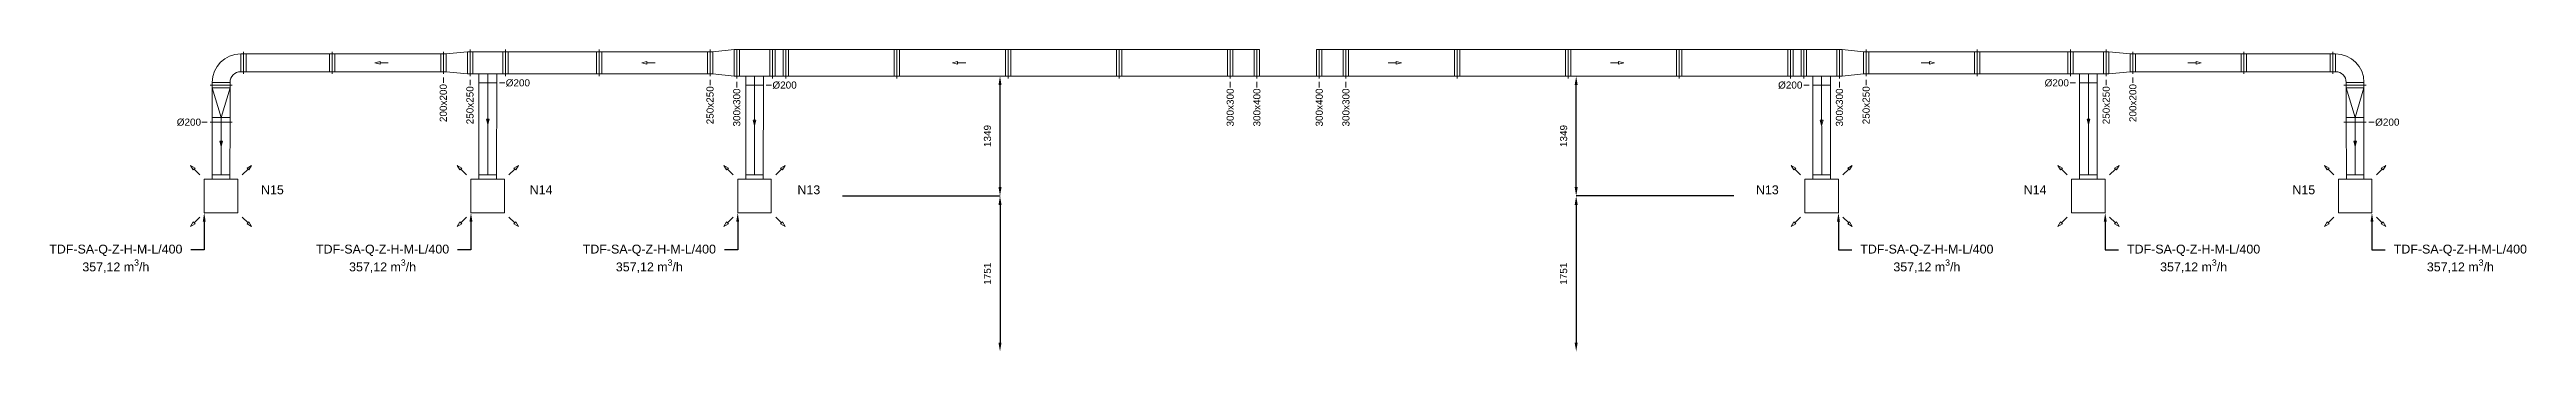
# Model space of a CAD drawing. Header units: millimetres. Extents: x 59762 to 60194, y -87842 to -87548.
# Drawn here: x 60019.06 to 60046.92, y -87796.75 to -87793.35 of the extents above; entities that cross this region are included whole.
import ezdxf
from ezdxf import colors
from ezdxf.entities.mleader import LeaderData, LeaderLine
from ezdxf.math import Vec2, Vec3

# ---------------------------------------------------------------- set-up
doc = ezdxf.new("R2010")
doc.units = ezdxf.units.MM
doc.linetypes.add('JIS_02_1.2', pattern=[2.5, 1.25, -1.25])
doc.linetypes.add('KRESKAKROPKA', pattern=[25.4, 12.7, -6.35, 0, -6.35])
for name, color, linetype, lineweight in [('instalacja nawiewna', 150, 'Continuous', 20), ('kanały', 7, 'Continuous', 20), ('nawi. strzałki', 150, 'Continuous', 20), ('Nawiew opis', 150, 'Continuous', 20), ('wymiary', 7, 'Continuous', 13)]:
    doc.layers.add(name, color=color, linetype=linetype, lineweight=lineweight)
doc.layers.add('osie', color=7, linetype='JIS_02_1.2', lineweight=5, transparency=0.7)
doc.styles.add('styl1', font='arial.ttf', dxfattribs={"height": 0.08})
doc.linetypes.add('ZYGZAK', pattern='A,0.00254,-5.08,[131,ltypeshp.shx,S=5.08,R=0,X=-5.08,Y=0],-10.16,[131,ltypeshp.shx,S=5.08,R=180,X=5.08,Y=0],-5.08', length=20.32254)
doc.dimstyles.new('Kopia Opisowy', dxfattribs={"dimscale": 0, "dimtxt": 0.08, "dimasz": 0.1, "dimexe": 0, "dimexo": 0.2, "dimgap": 0.1, "dimtad": 1, "dimlfac": 1000, "dimtxsty": 'styl1', "dimcen": 2.5, "dimadec": 0, "dimazin": 0, "dimtfac": 1, "dimtmove": 0, "dimatfit": 3, "dimfxl": 1, "dimarcsym": 0})

msp = doc.modelspace()

# ---------------------------------------------------------------- texts
at = {"layer": 'Nawiew opis', "color": 7, "ltscale": 20, "char_height": 0.1, "style": 'styl1'}
for s, insert, attachment_point in [('N15', (60021.69614, -87794.879512), 3), ('N14', (60024.717872, -87794.879512), 3), ('N13', (60027.729111, -87794.879512), 3), ('N13', (60038.252995, -87794.879512), 1), ('N14', (60041.264233, -87794.879512), 1), ('N15', (60044.285966, -87794.879512), 1)]:
    msp.add_mtext_dynamic_manual_height_columns(s, width=0.2, gutter_width=1, heights=[0], dxfattribs=dict(at, insert=insert, attachment_point=attachment_point))
at = {"layer": 'wymiary', "color": 7, "ltscale": 20, "char_height": 0.08, "rotation": 90, "style": 'styl1'}
for s, insert, attachment_point in [('200x200', (60023.530766, -87794.167105), 7), ('250x250', (60023.830766, -87794.192105), 7), ('250x250', (60026.530766, -87794.192105), 7), ('300x300', (60026.830766, -87794.217105), 7), ('300x300', (60039.15134, -87794.217105), 1), ('250x250', (60039.45134, -87794.192105), 1), ('250x250', (60042.15134, -87794.192105), 1), ('200x200', (60042.45134, -87794.167105), 1)]:
    msp.add_mtext_dynamic_manual_height_columns(s, width=0.44264358, gutter_width=1, heights=[0], dxfattribs=dict(at, insert=insert, attachment_point=attachment_point))
at = {"layer": 'wymiary', "color": 7, "ltscale": 20, "char_height": 0.08, "style": 'styl1'}
for insert, attachment_point in [((60024.19159, -87793.685163), 1), ((60027.19159, -87793.710163), 1), ((60038.502045, -87793.710163), 1), ((60041.499254, -87793.685163), 1), ((60020.765516, -87794.127599), 3), ((60045.21659, -87794.127599), 1)]:
    msp.add_mtext_dynamic_manual_height_columns('%%C200', width=0.44264358, gutter_width=1, heights=[0], dxfattribs=dict(at, insert=insert, attachment_point=attachment_point))
at = {"layer": 'wymiary', "ltscale": 20, "char_height": 0.08, "rotation": 90, "style": 'styl1'}
for s, insert, attachment_point in [('300x300', (60032.380766, -87794.217105), 7), ('300x400', (60032.680766, -87794.217105), 7), ('300x400', (60033.30134, -87794.217105), 1), ('300x300', (60033.60134, -87794.217105), 1)]:
    msp.add_mtext_dynamic_manual_height_columns(s, width=0.44264358, gutter_width=1, heights=[0], dxfattribs=dict(at, insert=insert, attachment_point=attachment_point))

# ---------------------------------------------------------------- blocks, each defined once
blk = doc.blocks.new('*D60')
at = {"layer": 'Defpoints', "color": 0, "transparency": 16777216}
for p in [(60036.231, -87793.65), (60036.231, -87793.65), (60036.231, -87794.999)]:
    blk.add_point(p, dxfattribs=at)
at = {"layer": 'wymiary', "color": 0, "lineweight": -2, "transparency": 16777216}
blk.add_line((60036.231, -87794.899), (60036.231, -87793.75), dxfattribs=at)
at = {"layer": 'wymiary', "color": 0, "transparency": 16777216}
for points in [[(60036.214, -87793.75), (60036.248, -87793.75), (60036.231, -87793.65)], [(60036.214, -87794.899), (60036.248, -87794.899), (60036.231, -87794.999)]]:
    blk.add_solid(points, dxfattribs=at)
at = {"layer": 'wymiary', "color": 0, "transparency": 16777216, "insert": (60036.09, -87794.324), "char_height": 0.08, "attachment_point": 5, "rotation": 90, "style": 'styl1'}
blk.add_mtext('1349', dxfattribs=at)
blk = doc.blocks.new('*D61')
at = {"layer": 'Defpoints', "color": 0, "transparency": 16777216}
for p in [(60038.803, -87794.999), (60036.231, -87796.75), (60036.231, -87796.75)]:
    blk.add_point(p, dxfattribs=at)
at = {"layer": 'wymiary', "color": 0, "lineweight": -2, "transparency": 16777216}
for p, q in [((60038.003, -87794.999), (60036.231, -87794.999)), ((60036.231, -87795.099), (60036.231, -87796.65))]:
    blk.add_line(p, q, dxfattribs=at)
at = {"layer": 'wymiary', "color": 0, "transparency": 16777216}
for points in [[(60036.214, -87795.099), (60036.248, -87795.099), (60036.231, -87794.999)], [(60036.214, -87796.65), (60036.248, -87796.65), (60036.231, -87796.75)]]:
    blk.add_solid(points, dxfattribs=at)
at = {"layer": 'wymiary', "color": 0, "transparency": 16777216, "insert": (60036.09, -87795.874), "char_height": 0.08, "attachment_point": 5, "rotation": 90, "style": 'styl1'}
blk.add_mtext('1751', dxfattribs=at)
blk = doc.blocks.new('*D51')
at = {"layer": 'Defpoints', "color": 0, "transparency": 16777216}
for p in [(60029.751, -87793.65), (60029.751, -87793.65), (60029.751, -87794.999)]:
    blk.add_point(p, dxfattribs=at)
at = {"layer": 'wymiary', "color": 0, "lineweight": -2, "transparency": 16777216}
blk.add_line((60029.751, -87794.899), (60029.751, -87793.75), dxfattribs=at)
at = {"layer": 'wymiary', "color": 0, "transparency": 16777216}
for points in [[(60029.734, -87793.75), (60029.768, -87793.75), (60029.751, -87793.65)], [(60029.734, -87794.899), (60029.768, -87794.899), (60029.751, -87794.999)]]:
    blk.add_solid(points, dxfattribs=at)
at = {"layer": 'wymiary', "color": 0, "transparency": 16777216, "insert": (60029.61, -87794.324), "char_height": 0.08, "attachment_point": 5, "rotation": 90, "style": 'styl1'}
blk.add_mtext('1349', dxfattribs=at)
blk = doc.blocks.new('*D52')
at = {"layer": 'Defpoints', "color": 0, "transparency": 16777216}
for p in [(60027.179, -87794.999), (60029.751, -87796.75), (60029.751, -87796.75)]:
    blk.add_point(p, dxfattribs=at)
at = {"layer": 'wymiary', "color": 0, "lineweight": -2, "transparency": 16777216}
for p, q in [((60027.979, -87794.999), (60029.751, -87794.999)), ((60029.751, -87795.099), (60029.751, -87796.65))]:
    blk.add_line(p, q, dxfattribs=at)
at = {"layer": 'wymiary', "color": 0, "transparency": 16777216}
for points in [[(60029.734, -87795.099), (60029.768, -87795.099), (60029.751, -87794.999)], [(60029.734, -87796.65), (60029.768, -87796.65), (60029.751, -87796.75)]]:
    blk.add_solid(points, dxfattribs=at)
at = {"layer": 'wymiary', "color": 0, "transparency": 16777216, "insert": (60029.61, -87795.874), "char_height": 0.08, "attachment_point": 5, "rotation": 90, "style": 'styl1'}
blk.add_mtext('1751', dxfattribs=at)

# ---------------------------------------------------------------- dimensions: what is measured, and where the dimension line sits
at = {"layer": 'wymiary'}
for base, p1, p2, picture, middle in [((60029.751053, -87793.649876), (60029.751053, -87794.998876), (60029.751053, -87793.649876), '*D51', (60029.61018, -87794.324376)), ((60036.231053, -87793.649876), (60036.231053, -87794.998876), (60036.231053, -87793.649876), '*D60', (60036.09018, -87794.324376))]:
    dim = msp.add_linear_dim(base=base, p1=p1, p2=p2, angle=90, dimstyle='Kopia Opisowy', override={"dimscale": 1, "dimse1": 1, "dimse2": 1, "dimtix": 0, "dimtofl": 1, "dimtmove": 0, "dimatfit": 3}, dxfattribs=at)
    dim.commit()
    dim.dimension.update_dxf_attribs({"geometry": picture, "text_midpoint": middle})
at = {"layer": 'wymiary', "color": 7}
for base, p1, p2, picture, middle in [((60029.751053, -87796.749876), (60027.179053, -87794.998876), (60029.751053, -87796.749876), '*D52', (60029.610207, -87795.874376)), ((60036.231053, -87796.749876), (60038.803053, -87794.998876), (60036.231053, -87796.749876), '*D61', (60036.090207, -87795.874376))]:
    dim = msp.add_linear_dim(base=base, p1=p1, p2=p2, angle=90, dimstyle='Kopia Opisowy', override={"dimscale": 1, "dimexo": 0.8, "dimse1": 0, "dimse2": 1}, dxfattribs=at)
    dim.commit()
    dim.dimension.update_dxf_attribs({"geometry": picture, "text_midpoint": middle})

# ---------------------------------------------------------------- linework, layer by layer
at = {"layer": 'instalacja nawiewna', "color": 7, "ltscale": 20}
for p, q in [((60020.891053, -87794.759876), (60021.089053, -87794.759876)), ((60020.891053, -87794.809876), (60020.891053, -87794.759876)), ((60021.089053, -87794.759876), (60021.089053, -87794.809876)), ((60023.891053, -87794.759876), (60024.089053, -87794.759876)), ((60023.891053, -87794.809876), (60023.891053, -87794.759876)), ((60024.089053, -87794.759876), (60024.089053, -87794.809876)), ((60026.891053, -87794.759876), (60027.089053, -87794.759876)), ((60026.891053, -87794.809876), (60026.891053, -87794.759876)), ((60027.089053, -87794.759876), (60027.089053, -87794.809876)), ((60039.091053, -87794.759876), (60038.893053, -87794.759876)), ((60038.893053, -87794.759876), (60038.893053, -87794.809876)), ((60039.091053, -87794.809876), (60039.091053, -87794.759876)), ((60042.091053, -87794.759876), (60041.893053, -87794.759876)), ((60041.893053, -87794.759876), (60041.893053, -87794.809876)), ((60042.091053, -87794.809876), (60042.091053, -87794.759876)), ((60045.091053, -87794.759876), (60044.893053, -87794.759876)), ((60044.893053, -87794.759876), (60044.893053, -87794.809876)), ((60045.091053, -87794.809876), (60045.091053, -87794.759876))]:
    msp.add_line(p, q, dxfattribs=at)
for points in [[(60021.179053, -87794.809876), (60020.801053, -87794.809876), (60020.801053, -87795.187876), (60021.179053, -87795.187876)], [(60024.179053, -87794.809876), (60023.801053, -87794.809876), (60023.801053, -87795.187876), (60024.179053, -87795.187876)], [(60027.179053, -87794.809876), (60026.801053, -87794.809876), (60026.801053, -87795.187876), (60027.179053, -87795.187876)], [(60038.803053, -87794.809876), (60039.181053, -87794.809876), (60039.181053, -87795.187876), (60038.803053, -87795.187876)], [(60041.803053, -87794.809876), (60042.181053, -87794.809876), (60042.181053, -87795.187876), (60041.803053, -87795.187876)], [(60044.803053, -87794.809876), (60045.181053, -87794.809876), (60045.181053, -87795.187876), (60044.803053, -87795.187876)]]:
    msp.add_lwpolyline(points, close=True, dxfattribs=at)
at = {"layer": 'kanały', "color": 7, "ltscale": 20}
for p, q in [((60021.241053, -87793.374876), (60021.241053, -87793.399876)), ((60021.241053, -87793.399876), (60021.241053, -87793.374876)), ((60022.241053, -87793.399876), (60022.241053, -87793.374876)), ((60022.241053, -87793.399876), (60022.241053, -87793.374876)), ((60023.491053, -87793.399876), (60023.491053, -87793.374876)), ((60023.491053, -87793.399876), (60023.491053, -87793.374876)), ((60023.761053, -87793.374876), (60023.521053, -87793.399876)), ((60023.761053, -87793.624876), (60023.761053, -87793.374876)), ((60023.761053, -87793.374876), (60023.791053, -87793.374876)), ((60023.791053, -87793.374876), (60023.791053, -87793.349876)), ((60023.791053, -87793.349876), (60023.791053, -87793.374876)), ((60024.191053, -87793.374876), (60023.791053, -87793.374876)), ((60023.791053, -87793.374876), (60023.791053, -87793.624876)), ((60023.791053, -87793.624876), (60023.791053, -87793.374876)), ((60023.821053, -87793.374876), (60023.821053, -87793.624876)), ((60024.161053, -87793.374876), (60024.161053, -87793.624876)), ((60024.191053, -87793.374876), (60024.191053, -87793.349876)), ((60024.191053, -87793.374876), (60024.191053, -87793.349876)), ((60024.191053, -87793.374876), (60024.191053, -87793.624876)), ((60025.241053, -87793.374876), (60024.191053, -87793.374876)), ((60024.191053, -87793.374876), (60024.191053, -87793.624876)), ((60024.221053, -87793.374876), (60024.221053, -87793.624876)), ((60025.211053, -87793.374876), (60025.211053, -87793.624876)), ((60025.241053, -87793.374876), (60025.241053, -87793.349876)), ((60025.241053, -87793.374876), (60025.241053, -87793.349876)), ((60026.491053, -87793.374876), (60025.241053, -87793.374876)), ((60025.241053, -87793.374876), (60025.241053, -87793.624876)), ((60025.241053, -87793.374876), (60025.241053, -87793.624876)), ((60025.271053, -87793.374876), (60025.271053, -87793.624876)), ((60026.461053, -87793.374876), (60026.461053, -87793.624876)), ((60026.491053, -87793.374876), (60026.491053, -87793.349876)), ((60026.491053, -87793.374876), (60026.491053, -87793.349876)), ((60026.491053, -87793.374876), (60026.491053, -87793.624876)), ((60026.491053, -87793.374876), (60026.491053, -87793.624876)), ((60026.761053, -87793.349876), (60026.521053, -87793.374876)), ((60026.521053, -87793.374876), (60026.521053, -87793.624876)), ((60026.761053, -87793.649876), (60026.761053, -87793.349876)), ((60026.761053, -87793.349876), (60026.791053, -87793.349876)), ((60027.191053, -87793.349876), (60026.791053, -87793.349876)), ((60026.791053, -87793.349876), (60026.791053, -87793.649876)), ((60026.791053, -87793.649876), (60026.791053, -87793.349876)), ((60026.821053, -87793.349876), (60026.821053, -87793.649876)), ((60027.161053, -87793.349876), (60027.161053, -87793.649876)), ((60027.191053, -87793.349876), (60027.191053, -87793.649876)), ((60027.341053, -87793.349876), (60027.191053, -87793.349876)), ((60027.191053, -87793.349876), (60027.191053, -87793.649876)), ((60027.221053, -87793.349876), (60027.221053, -87793.649876)), ((60027.311053, -87793.349876), (60027.311053, -87793.649876)), ((60028.591053, -87793.349876), (60027.341053, -87793.349876)), ((60027.341053, -87793.349876), (60027.341053, -87793.649876)), ((60027.341053, -87793.349876), (60027.341053, -87793.649876)), ((60027.371053, -87793.349876), (60027.371053, -87793.649876)), ((60037.391053, -87793.349876), (60038.641053, -87793.349876)), ((60038.611053, -87793.349876), (60038.611053, -87793.649876)), ((60038.641053, -87793.349876), (60038.641053, -87793.649876)), ((60038.641053, -87793.349876), (60038.791053, -87793.349876)), ((60038.641053, -87793.349876), (60038.641053, -87793.649876)), ((60038.671053, -87793.349876), (60038.671053, -87793.649876)), ((60038.761053, -87793.349876), (60038.761053, -87793.649876)), ((60038.791053, -87793.349876), (60039.191053, -87793.349876)), ((60038.791053, -87793.349876), (60038.791053, -87793.649876)), ((60038.791053, -87793.349876), (60038.791053, -87793.649876)), ((60038.821053, -87793.349876), (60038.821053, -87793.649876)), ((60039.161053, -87793.349876), (60039.161053, -87793.649876)), ((60039.191053, -87793.349876), (60039.191053, -87793.649876)), ((60039.191053, -87793.649876), (60039.191053, -87793.349876)), ((60039.221053, -87793.349876), (60039.191053, -87793.349876)), ((60039.221053, -87793.649876), (60039.221053, -87793.349876)), ((60039.221053, -87793.349876), (60039.461053, -87793.374876)), ((60039.461053, -87793.374876), (60039.461053, -87793.624876)), ((60039.491053, -87793.374876), (60039.491053, -87793.349876)), ((60039.491053, -87793.374876), (60039.491053, -87793.349876)), ((60039.491053, -87793.374876), (60039.491053, -87793.624876)), ((60039.491053, -87793.374876), (60040.741053, -87793.374876)), ((60039.491053, -87793.374876), (60039.491053, -87793.624876)), ((60039.521053, -87793.374876), (60039.521053, -87793.624876)), ((60040.711053, -87793.374876), (60040.711053, -87793.624876)), ((60040.741053, -87793.374876), (60040.741053, -87793.349876)), ((60040.741053, -87793.374876), (60040.741053, -87793.349876)), ((60040.741053, -87793.374876), (60040.741053, -87793.624876)), ((60040.741053, -87793.374876), (60041.791053, -87793.374876)), ((60040.741053, -87793.374876), (60040.741053, -87793.624876)), ((60040.771053, -87793.374876), (60040.771053, -87793.624876)), ((60041.761053, -87793.374876), (60041.761053, -87793.624876)), ((60041.791053, -87793.374876), (60041.791053, -87793.349876)), ((60041.791053, -87793.374876), (60041.791053, -87793.349876)), ((60041.791053, -87793.374876), (60042.191053, -87793.374876)), ((60041.791053, -87793.374876), (60041.791053, -87793.624876)), ((60041.791053, -87793.374876), (60041.791053, -87793.624876)), ((60041.821053, -87793.374876), (60041.821053, -87793.624876)), ((60042.161053, -87793.374876), (60042.161053, -87793.624876)), ((60042.191053, -87793.374876), (60042.191053, -87793.349876)), ((60042.191053, -87793.349876), (60042.191053, -87793.374876)), ((60042.191053, -87793.374876), (60042.191053, -87793.624876)), ((60042.191053, -87793.624876), (60042.191053, -87793.374876)), ((60042.221053, -87793.374876), (60042.191053, -87793.374876)), ((60042.221053, -87793.624876), (60042.221053, -87793.374876)), ((60042.221053, -87793.374876), (60042.461053, -87793.399876)), ((60042.491053, -87793.399876), (60042.491053, -87793.374876)), ((60042.491053, -87793.399876), (60042.491053, -87793.374876)), ((60043.741053, -87793.399876), (60043.741053, -87793.374876)), ((60043.741053, -87793.399876), (60043.741053, -87793.374876)), ((60044.741053, -87793.374876), (60044.741053, -87793.399876)), ((60044.741053, -87793.399876), (60044.741053, -87793.374876)), ((60021.211053, -87793.599876), (60021.211053, -87793.399876)), ((60021.211053, -87793.399876), (60021.241053, -87793.399876)), ((60021.241053, -87793.599876), (60021.211053, -87793.599876)), ((60021.241053, -87793.599876), (60021.241053, -87793.399876)), ((60022.241053, -87793.399876), (60021.241053, -87793.399876)), ((60021.241053, -87793.399876), (60021.241053, -87793.599876)), ((60021.241053, -87793.599876), (60021.241053, -87793.624876)), ((60021.241053, -87793.624876), (60021.241053, -87793.599876)), ((60022.241053, -87793.599876), (60021.241053, -87793.599876)), ((60021.271053, -87793.399876), (60021.271053, -87793.599876)), ((60022.211053, -87793.399876), (60022.211053, -87793.599876)), ((60023.491053, -87793.399876), (60022.241053, -87793.399876)), ((60022.241053, -87793.399876), (60022.241053, -87793.599876)), ((60022.241053, -87793.399876), (60022.241053, -87793.599876)), ((60022.241053, -87793.624876), (60022.241053, -87793.599876)), ((60023.491053, -87793.599876), (60022.241053, -87793.599876)), ((60022.241053, -87793.624876), (60022.241053, -87793.599876)), ((60022.271053, -87793.399876), (60022.271053, -87793.599876)), ((60023.461053, -87793.399876), (60023.461053, -87793.599876)), ((60023.491053, -87793.399876), (60023.491053, -87793.599876)), ((60023.491053, -87793.399876), (60023.491053, -87793.599876)), ((60023.491053, -87793.599876), (60023.491053, -87793.574876)), ((60023.491053, -87793.624876), (60023.491053, -87793.599876)), ((60023.491053, -87793.624876), (60023.491053, -87793.599876)), ((60023.521053, -87793.399876), (60023.521053, -87793.599876)), ((60023.761053, -87793.624876), (60023.521053, -87793.599876)), ((60023.761053, -87793.624876), (60023.791053, -87793.624876)), ((60024.191053, -87793.624876), (60023.791053, -87793.624876)), ((60023.791053, -87793.649876), (60023.791053, -87793.624876)), ((60023.791053, -87793.624876), (60023.791053, -87793.649876)), ((60023.891053, -87793.724876), (60023.891053, -87793.624876)), ((60024.091053, -87793.724876), (60024.091053, -87793.624876)), ((60024.191053, -87793.649876), (60024.191053, -87793.624876)), ((60024.191053, -87793.649876), (60024.191053, -87793.624876)), ((60025.241053, -87793.624876), (60024.191053, -87793.624876)), ((60025.241053, -87793.649876), (60025.241053, -87793.624876)), ((60026.491053, -87793.624876), (60025.241053, -87793.624876)), ((60025.241053, -87793.649876), (60025.241053, -87793.624876)), ((60026.491053, -87793.624876), (60026.491053, -87793.599876)), ((60026.491053, -87793.649876), (60026.491053, -87793.624876)), ((60026.491053, -87793.649876), (60026.491053, -87793.624876)), ((60026.761053, -87793.649876), (60026.521053, -87793.624876)), ((60026.761053, -87793.649876), (60026.791053, -87793.649876)), ((60027.191053, -87793.649876), (60026.791053, -87793.649876)), ((60026.791053, -87793.674876), (60026.791053, -87793.649876)), ((60026.791053, -87793.649876), (60026.791053, -87793.674876)), ((60026.891053, -87793.749876), (60026.891053, -87793.649876)), ((60027.091053, -87793.749876), (60027.091053, -87793.649876)), ((60027.191053, -87793.674876), (60027.191053, -87793.649876)), ((60027.191053, -87793.674876), (60027.191053, -87793.649876)), ((60027.341053, -87793.649876), (60027.191053, -87793.649876)), ((60027.341053, -87793.674876), (60027.341053, -87793.649876)), ((60028.591053, -87793.649876), (60027.341053, -87793.649876)), ((60027.341053, -87793.674876), (60027.341053, -87793.649876)), ((60037.391053, -87793.649876), (60038.641053, -87793.649876)), ((60038.641053, -87793.674876), (60038.641053, -87793.649876)), ((60038.641053, -87793.649876), (60038.791053, -87793.649876)), ((60038.641053, -87793.674876), (60038.641053, -87793.649876)), ((60038.791053, -87793.649876), (60039.191053, -87793.649876)), ((60038.791053, -87793.674876), (60038.791053, -87793.649876)), ((60038.791053, -87793.674876), (60038.791053, -87793.649876)), ((60038.891053, -87793.749876), (60038.891053, -87793.649876)), ((60039.091053, -87793.749876), (60039.091053, -87793.649876)), ((60039.191053, -87793.674876), (60039.191053, -87793.649876)), ((60039.191053, -87793.649876), (60039.191053, -87793.674876)), ((60039.221053, -87793.649876), (60039.191053, -87793.649876)), ((60039.221053, -87793.649876), (60039.461053, -87793.624876)), ((60039.491053, -87793.624876), (60039.491053, -87793.599876)), ((60039.491053, -87793.649876), (60039.491053, -87793.624876)), ((60039.491053, -87793.624876), (60040.741053, -87793.624876)), ((60039.491053, -87793.649876), (60039.491053, -87793.624876)), ((60040.741053, -87793.649876), (60040.741053, -87793.624876)), ((60040.741053, -87793.624876), (60041.791053, -87793.624876)), ((60040.741053, -87793.649876), (60040.741053, -87793.624876)), ((60041.791053, -87793.624876), (60042.191053, -87793.624876)), ((60041.791053, -87793.649876), (60041.791053, -87793.624876)), ((60041.791053, -87793.649876), (60041.791053, -87793.624876)), ((60041.891053, -87793.724876), (60041.891053, -87793.624876)), ((60042.091053, -87793.724876), (60042.091053, -87793.624876)), ((60042.191053, -87793.649876), (60042.191053, -87793.624876)), ((60042.191053, -87793.624876), (60042.191053, -87793.649876)), ((60042.221053, -87793.624876), (60042.191053, -87793.624876)), ((60042.221053, -87793.624876), (60042.461053, -87793.599876)), ((60042.461053, -87793.399876), (60042.461053, -87793.599876)), ((60042.491053, -87793.399876), (60042.491053, -87793.599876)), ((60042.491053, -87793.399876), (60043.741053, -87793.399876)), ((60042.491053, -87793.399876), (60042.491053, -87793.599876)), ((60042.491053, -87793.599876), (60042.491053, -87793.574876)), ((60042.491053, -87793.624876), (60042.491053, -87793.599876)), ((60042.491053, -87793.599876), (60043.741053, -87793.599876)), ((60042.491053, -87793.624876), (60042.491053, -87793.599876)), ((60042.521053, -87793.399876), (60042.521053, -87793.599876)), ((60043.711053, -87793.399876), (60043.711053, -87793.599876)), ((60043.741053, -87793.399876), (60043.741053, -87793.599876)), ((60043.741053, -87793.399876), (60044.741053, -87793.399876)), ((60043.741053, -87793.399876), (60043.741053, -87793.599876)), ((60043.741053, -87793.624876), (60043.741053, -87793.599876)), ((60043.741053, -87793.599876), (60044.741053, -87793.599876)), ((60043.741053, -87793.624876), (60043.741053, -87793.599876)), ((60043.771053, -87793.399876), (60043.771053, -87793.599876)), ((60044.711053, -87793.399876), (60044.711053, -87793.599876)), ((60044.741053, -87793.599876), (60044.741053, -87793.399876)), ((60044.771053, -87793.399876), (60044.741053, -87793.399876)), ((60044.741053, -87793.399876), (60044.741053, -87793.599876)), ((60044.741053, -87793.599876), (60044.741053, -87793.624876)), ((60044.741053, -87793.599876), (60044.771053, -87793.599876)), ((60044.741053, -87793.624876), (60044.741053, -87793.599876)), ((60044.771053, -87793.599876), (60044.771053, -87793.399876)), ((60020.891053, -87793.749876), (60020.866053, -87793.749876)), ((60020.866053, -87793.749876), (60020.891053, -87793.749876)), ((60020.891053, -87793.719876), (60021.091053, -87793.719876)), ((60020.891053, -87793.749876), (60020.891053, -87793.719876)), ((60021.091053, -87793.749876), (60020.891053, -87793.749876)), ((60020.891053, -87793.779876), (60020.891053, -87793.749876)), ((60021.091053, -87793.779876), (60020.891053, -87793.779876)), ((60021.091053, -87793.719876), (60021.091053, -87793.749876)), ((60021.116053, -87793.749876), (60021.091053, -87793.749876)), ((60021.091053, -87793.749876), (60021.116053, -87793.749876)), ((60021.091053, -87793.749876), (60021.091053, -87793.779876)), ((60024.091053, -87793.724876), (60023.891053, -87793.724876)), ((60027.091053, -87793.749876), (60026.891053, -87793.749876)), ((60038.891053, -87793.749876), (60039.091053, -87793.749876)), ((60041.891053, -87793.724876), (60042.091053, -87793.724876)), ((60044.866053, -87793.749876), (60044.891053, -87793.749876)), ((60044.891053, -87793.749876), (60044.866053, -87793.749876)), ((60045.091053, -87793.719876), (60044.891053, -87793.719876)), ((60044.891053, -87793.719876), (60044.891053, -87793.749876)), ((60044.891053, -87793.749876), (60045.091053, -87793.749876)), ((60044.891053, -87793.749876), (60044.891053, -87793.779876)), ((60044.891053, -87793.779876), (60045.091053, -87793.779876)), ((60045.091053, -87793.749876), (60045.091053, -87793.719876)), ((60045.091053, -87793.749876), (60045.116053, -87793.749876)), ((60045.116053, -87793.749876), (60045.091053, -87793.749876)), ((60045.091053, -87793.779876), (60045.091053, -87793.749876)), ((60020.891053, -87794.167312), (60020.866053, -87794.167312)), ((60020.891053, -87794.167312), (60020.891053, -87794.117312)), ((60020.891053, -87794.167312), (60021.091053, -87794.167312)), ((60021.091053, -87794.117312), (60021.091053, -87794.167312)), ((60021.116053, -87794.167312), (60021.091053, -87794.167312)), ((60044.866053, -87794.167312), (60044.891053, -87794.167312)), ((60044.891053, -87794.117312), (60044.891053, -87794.167312)), ((60045.091053, -87794.167312), (60044.891053, -87794.167312)), ((60045.091053, -87794.167312), (60045.091053, -87794.117312)), ((60045.091053, -87794.167312), (60045.116053, -87794.167312))]:
    msp.add_line(p, q, dxfattribs=at)
at = {"layer": 'kanały', "color": 7}
for p, q in [((60026.521053, -87793.374876), (60026.491053, -87793.374876)), ((60039.461053, -87793.374876), (60039.491053, -87793.374876)), ((60023.521053, -87793.399876), (60023.491053, -87793.399876)), ((60023.521053, -87793.599876), (60023.491053, -87793.599876)), ((60026.521053, -87793.624876), (60026.491053, -87793.624876)), ((60039.461053, -87793.624876), (60039.491053, -87793.624876)), ((60042.461053, -87793.399876), (60042.491053, -87793.399876)), ((60042.461053, -87793.599876), (60042.491053, -87793.599876)), ((60021.091053, -87793.749876), (60020.891053, -87793.749876)), ((60020.991053, -87794.117312), (60020.891053, -87793.779876)), ((60020.891053, -87794.117312), (60020.891053, -87793.779876)), ((60020.991053, -87794.117312), (60021.091053, -87793.779876)), ((60021.091053, -87794.117312), (60021.091053, -87793.779876)), ((60044.891053, -87793.749876), (60045.091053, -87793.749876)), ((60044.991053, -87794.117312), (60044.891053, -87793.779876)), ((60044.891053, -87794.117312), (60044.891053, -87793.779876)), ((60044.991053, -87794.117312), (60045.091053, -87793.779876)), ((60045.091053, -87794.117312), (60045.091053, -87793.779876)), ((60021.091053, -87794.117312), (60020.891053, -87794.117312)), ((60044.891053, -87794.117312), (60045.091053, -87794.117312))]:
    msp.add_line(p, q, dxfattribs=at)
at = {"layer": 'kanały', "ltscale": 20}
for p, q in [((60028.561053, -87793.349876), (60028.561053, -87793.649876)), ((60029.841053, -87793.349876), (60028.591053, -87793.349876)), ((60028.591053, -87793.349876), (60028.591053, -87793.649876)), ((60028.591053, -87793.349876), (60028.591053, -87793.649876)), ((60028.621053, -87793.349876), (60028.621053, -87793.649876)), ((60029.811053, -87793.349876), (60029.811053, -87793.649876)), ((60031.091053, -87793.349876), (60029.841053, -87793.349876)), ((60029.841053, -87793.349876), (60029.841053, -87793.649876)), ((60029.841053, -87793.349876), (60029.841053, -87793.649876)), ((60029.871053, -87793.349876), (60029.871053, -87793.649876)), ((60031.061053, -87793.349876), (60031.061053, -87793.649876)), ((60032.341053, -87793.349876), (60031.091053, -87793.349876)), ((60031.091053, -87793.349876), (60031.091053, -87793.649876)), ((60031.091053, -87793.349876), (60031.091053, -87793.649876)), ((60031.121053, -87793.349876), (60031.121053, -87793.649876)), ((60032.311053, -87793.349876), (60032.311053, -87793.649876)), ((60032.341053, -87793.649876), (60032.341053, -87793.349876)), ((60032.371053, -87793.349876), (60032.341053, -87793.349876)), ((60032.341053, -87793.349876), (60032.341053, -87793.649876)), ((60032.371053, -87793.649876), (60032.371053, -87793.349876)), ((60032.611053, -87793.349876), (60032.371053, -87793.349876)), ((60032.611053, -87793.649876), (60032.611053, -87793.349876)), ((60032.611053, -87793.349876), (60032.641053, -87793.349876)), ((60032.641053, -87793.649876), (60032.641053, -87793.349876)), ((60032.641053, -87793.649876), (60032.641053, -87793.349876)), ((60032.671053, -87793.649876), (60032.671053, -87793.349876)), ((60033.311053, -87793.349876), (60033.311053, -87793.649876)), ((60033.341053, -87793.349876), (60033.341053, -87793.649876)), ((60033.341053, -87793.649876), (60033.341053, -87793.349876)), ((60033.371053, -87793.349876), (60033.341053, -87793.349876)), ((60033.371053, -87793.349876), (60033.611053, -87793.349876)), ((60033.371053, -87793.649876), (60033.371053, -87793.349876)), ((60033.611053, -87793.649876), (60033.611053, -87793.349876)), ((60033.611053, -87793.349876), (60033.641053, -87793.349876)), ((60033.641053, -87793.649876), (60033.641053, -87793.349876)), ((60033.641053, -87793.349876), (60034.891053, -87793.349876)), ((60033.641053, -87793.349876), (60033.641053, -87793.649876)), ((60033.671053, -87793.349876), (60033.671053, -87793.649876)), ((60034.861053, -87793.349876), (60034.861053, -87793.649876)), ((60034.891053, -87793.349876), (60034.891053, -87793.649876)), ((60034.891053, -87793.349876), (60036.141053, -87793.349876)), ((60034.891053, -87793.349876), (60034.891053, -87793.649876)), ((60034.921053, -87793.349876), (60034.921053, -87793.649876)), ((60036.111053, -87793.349876), (60036.111053, -87793.649876)), ((60036.141053, -87793.349876), (60036.141053, -87793.649876)), ((60036.141053, -87793.349876), (60037.391053, -87793.349876)), ((60036.141053, -87793.349876), (60036.141053, -87793.649876)), ((60036.171053, -87793.349876), (60036.171053, -87793.649876)), ((60037.361053, -87793.349876), (60037.361053, -87793.649876)), ((60037.391053, -87793.349876), (60037.391053, -87793.649876)), ((60037.391053, -87793.349876), (60037.391053, -87793.649876)), ((60037.421053, -87793.349876), (60037.421053, -87793.649876)), ((60028.591053, -87793.674876), (60028.591053, -87793.649876)), ((60029.841053, -87793.649876), (60028.591053, -87793.649876)), ((60028.591053, -87793.674876), (60028.591053, -87793.649876)), ((60029.841053, -87793.674876), (60029.841053, -87793.649876)), ((60031.091053, -87793.649876), (60029.841053, -87793.649876)), ((60029.841053, -87793.674876), (60029.841053, -87793.649876)), ((60031.091053, -87793.674876), (60031.091053, -87793.649876)), ((60032.341053, -87793.649876), (60031.091053, -87793.649876)), ((60031.091053, -87793.674876), (60031.091053, -87793.649876)), ((60032.341053, -87793.649876), (60032.341053, -87793.674876)), ((60032.371053, -87793.649876), (60032.341053, -87793.649876)), ((60032.341053, -87793.674876), (60032.341053, -87793.649876)), ((60032.611053, -87793.649876), (60032.371053, -87793.649876)), ((60032.611053, -87793.649876), (60032.641053, -87793.649876)), ((60032.641053, -87793.649876), (60032.641053, -87793.674876)), ((60032.641053, -87793.649876), (60032.641053, -87793.674876)), ((60033.341053, -87793.674876), (60033.341053, -87793.649876)), ((60033.341053, -87793.649876), (60033.341053, -87793.674876)), ((60033.371053, -87793.649876), (60033.341053, -87793.649876)), ((60033.371053, -87793.649876), (60033.611053, -87793.649876)), ((60033.611053, -87793.649876), (60033.641053, -87793.649876)), ((60033.641053, -87793.649876), (60033.641053, -87793.674876)), ((60033.641053, -87793.649876), (60034.891053, -87793.649876)), ((60033.641053, -87793.674876), (60033.641053, -87793.649876)), ((60034.891053, -87793.674876), (60034.891053, -87793.649876)), ((60034.891053, -87793.649876), (60036.141053, -87793.649876)), ((60034.891053, -87793.674876), (60034.891053, -87793.649876)), ((60036.141053, -87793.674876), (60036.141053, -87793.649876)), ((60036.141053, -87793.649876), (60037.391053, -87793.649876)), ((60036.141053, -87793.674876), (60036.141053, -87793.649876)), ((60037.391053, -87793.674876), (60037.391053, -87793.649876)), ((60037.391053, -87793.674876), (60037.391053, -87793.649876))]:
    msp.add_line(p, q, dxfattribs=at)
at = {"layer": 'kanały'}
for p, q in [((60032.671053, -87793.349876), (60032.641053, -87793.349876)), ((60033.311053, -87793.349876), (60033.341053, -87793.349876)), ((60032.671053, -87793.649876), (60032.641053, -87793.649876)), ((60032.671053, -87793.649876), (60033.311053, -87793.649876)), ((60033.311053, -87793.649876), (60033.341053, -87793.649876))]:
    msp.add_line(p, q, dxfattribs=at)
at = {"layer": 'kanały', "color": 7, "linetype": 'ZYGZAK', "ltscale": 0.1}
for p, q in [((60020.891053, -87793.749876), (60020.891053, -87793.719876)), ((60021.091053, -87793.779876), (60021.091053, -87793.719876)), ((60023.891053, -87794.759876), (60023.891053, -87793.724876)), ((60024.089053, -87794.759876), (60024.091053, -87793.724876)), ((60026.891053, -87794.759876), (60026.891053, -87793.749876)), ((60027.089053, -87794.759876), (60027.091053, -87793.749876)), ((60038.893053, -87794.759876), (60038.891053, -87793.749876)), ((60039.091053, -87794.759876), (60039.091053, -87793.749876)), ((60041.893053, -87794.759876), (60041.891053, -87793.724876)), ((60042.091053, -87794.759876), (60042.091053, -87793.724876)), ((60044.891053, -87793.779876), (60044.891053, -87793.719876)), ((60045.091053, -87793.749876), (60045.091053, -87793.719876)), ((60020.891053, -87794.759876), (60020.891053, -87794.167312)), ((60021.089053, -87794.759876), (60021.091053, -87794.167312)), ((60044.893053, -87794.759876), (60044.891053, -87794.167312)), ((60045.091053, -87794.759876), (60045.091053, -87794.167312))]:
    msp.add_line(p, q, dxfattribs=at)
at = {"layer": 'kanały', "color": 7}
for centre, radius, start, end in [((60021.211053, -87793.719876), 0.32, 90, 180), ((60021.211053, -87793.719876), 0.12, 90, 180), ((60044.771053, -87793.719876), 0.32, 0, 90), ((60044.771053, -87793.719876), 0.12, 0, 90)]:
    msp.add_arc(centre, radius, start, end, dxfattribs=at)
at = {"layer": 'nawi. strzałki', "color": 7, "ltscale": 20}
for p, q in [((60022.721053, -87793.499876), (60022.779008, -87793.484347)), ((60022.721053, -87793.499876), (60022.779008, -87793.515405)), ((60022.779008, -87793.484347), (60022.779008, -87793.515405)), ((60022.871053, -87793.499876), (60022.779008, -87793.499876)), ((60025.721053, -87793.499876), (60025.779008, -87793.484347)), ((60025.721053, -87793.499876), (60025.779008, -87793.515405)), ((60025.779008, -87793.484347), (60025.779008, -87793.515405)), ((60025.871053, -87793.499876), (60025.779008, -87793.499876)), ((60029.216053, -87793.499876), (60029.274008, -87793.484347)), ((60029.216053, -87793.499876), (60029.274008, -87793.515405)), ((60029.274008, -87793.484347), (60029.274008, -87793.515405)), ((60029.366053, -87793.499876), (60029.274008, -87793.499876)), ((60034.116053, -87793.499876), (60034.208097, -87793.499876)), ((60034.266053, -87793.499876), (60034.208097, -87793.484347)), ((60034.208097, -87793.484347), (60034.208097, -87793.515405)), ((60034.266053, -87793.499876), (60034.208097, -87793.515405)), ((60036.616053, -87793.499876), (60036.708097, -87793.499876)), ((60036.766053, -87793.499876), (60036.708097, -87793.484347)), ((60036.708097, -87793.484347), (60036.708097, -87793.515405)), ((60036.766053, -87793.499876), (60036.708097, -87793.515405)), ((60040.111053, -87793.499876), (60040.203097, -87793.499876)), ((60040.261053, -87793.499876), (60040.203097, -87793.484347)), ((60040.203097, -87793.484347), (60040.203097, -87793.515405)), ((60040.261053, -87793.499876), (60040.203097, -87793.515405)), ((60043.111053, -87793.499876), (60043.203097, -87793.499876)), ((60043.261053, -87793.499876), (60043.203097, -87793.484347)), ((60043.203097, -87793.484347), (60043.203097, -87793.515405)), ((60043.261053, -87793.499876), (60043.203097, -87793.515405)), ((60023.990553, -87794.192376), (60023.975024, -87794.13442)), ((60023.975024, -87794.13442), (60024.006082, -87794.13442)), ((60023.990553, -87794.042376), (60023.990553, -87794.13442)), ((60023.990553, -87794.192376), (60024.006082, -87794.13442)), ((60026.990553, -87794.204876), (60026.975024, -87794.14692)), ((60026.975024, -87794.14692), (60027.006082, -87794.14692)), ((60026.990553, -87794.054876), (60026.990553, -87794.14692)), ((60026.990553, -87794.204876), (60027.006082, -87794.14692)), ((60038.991553, -87794.204876), (60038.976024, -87794.14692)), ((60039.007082, -87794.14692), (60038.976024, -87794.14692)), ((60038.991553, -87794.054876), (60038.991553, -87794.14692)), ((60038.991553, -87794.204876), (60039.007082, -87794.14692)), ((60041.991553, -87794.192376), (60041.976024, -87794.13442)), ((60042.007082, -87794.13442), (60041.976024, -87794.13442)), ((60041.991553, -87794.042376), (60041.991553, -87794.13442)), ((60041.991553, -87794.192376), (60042.007082, -87794.13442)), ((60020.990335, -87794.439328), (60020.974806, -87794.381373)), ((60020.974806, -87794.381373), (60021.005864, -87794.381373)), ((60020.990335, -87794.289328), (60020.990335, -87794.381373)), ((60020.990335, -87794.439328), (60021.005864, -87794.381373)), ((60044.99177, -87794.439328), (60044.976241, -87794.381373)), ((60045.0073, -87794.381373), (60044.976241, -87794.381373)), ((60044.99177, -87794.289328), (60044.99177, -87794.381373)), ((60044.99177, -87794.439328), (60045.0073, -87794.381373)), ((60020.645489, -87794.654312), (60020.675489, -87794.706274)), ((60020.645489, -87794.654312), (60020.697451, -87794.684312)), ((60020.697451, -87794.684312), (60020.675489, -87794.706274)), ((60020.751555, -87794.760378), (60020.68647, -87794.695293)), ((60021.22855, -87794.760378), (60021.293636, -87794.695293)), ((60021.334616, -87794.654312), (60021.282655, -87794.684312)), ((60021.304616, -87794.706274), (60021.282655, -87794.684312)), ((60021.334616, -87794.654312), (60021.304616, -87794.706274)), ((60023.645489, -87794.654312), (60023.675489, -87794.706274)), ((60023.645489, -87794.654312), (60023.697451, -87794.684312)), ((60023.697451, -87794.684312), (60023.675489, -87794.706274)), ((60023.751555, -87794.760378), (60023.68647, -87794.695293)), ((60024.22855, -87794.760378), (60024.293636, -87794.695293)), ((60024.334616, -87794.654312), (60024.282655, -87794.684312)), ((60024.304616, -87794.706274), (60024.282655, -87794.684312)), ((60024.334616, -87794.654312), (60024.304616, -87794.706274)), ((60026.645489, -87794.654312), (60026.675489, -87794.706274)), ((60026.645489, -87794.654312), (60026.697451, -87794.684312)), ((60026.697451, -87794.684312), (60026.675489, -87794.706274)), ((60026.751555, -87794.760378), (60026.68647, -87794.695293)), ((60027.22855, -87794.760378), (60027.293636, -87794.695293)), ((60027.334616, -87794.654312), (60027.282655, -87794.684312)), ((60027.304616, -87794.706274), (60027.282655, -87794.684312)), ((60027.334616, -87794.654312), (60027.304616, -87794.706274)), ((60038.647489, -87794.654312), (60038.699451, -87794.684312)), ((60038.647489, -87794.654312), (60038.677489, -87794.706274)), ((60038.677489, -87794.706274), (60038.699451, -87794.684312)), ((60038.753555, -87794.760378), (60038.68847, -87794.695293)), ((60039.23055, -87794.760378), (60039.295636, -87794.695293)), ((60039.336616, -87794.654312), (60039.284655, -87794.684312)), ((60039.284655, -87794.684312), (60039.306616, -87794.706274)), ((60039.336616, -87794.654312), (60039.306616, -87794.706274)), ((60041.647489, -87794.654312), (60041.699451, -87794.684312)), ((60041.647489, -87794.654312), (60041.677489, -87794.706274)), ((60041.677489, -87794.706274), (60041.699451, -87794.684312)), ((60041.753555, -87794.760378), (60041.68847, -87794.695293)), ((60042.23055, -87794.760378), (60042.295636, -87794.695293)), ((60042.336616, -87794.654312), (60042.284655, -87794.684312)), ((60042.284655, -87794.684312), (60042.306616, -87794.706274)), ((60042.336616, -87794.654312), (60042.306616, -87794.706274)), ((60044.647489, -87794.654312), (60044.699451, -87794.684312)), ((60044.647489, -87794.654312), (60044.677489, -87794.706274)), ((60044.677489, -87794.706274), (60044.699451, -87794.684312)), ((60044.753555, -87794.760378), (60044.68847, -87794.695293)), ((60045.23055, -87794.760378), (60045.295636, -87794.695293)), ((60045.336616, -87794.654312), (60045.284655, -87794.684312)), ((60045.284655, -87794.684312), (60045.306616, -87794.706274)), ((60045.336616, -87794.654312), (60045.306616, -87794.706274)), ((60020.645489, -87795.343439), (60020.675489, -87795.291478)), ((60020.645489, -87795.343439), (60020.697451, -87795.313439)), ((60020.675489, -87795.291478), (60020.697451, -87795.313439)), ((60020.751555, -87795.237373), (60020.68647, -87795.302458)), ((60021.22855, -87795.237373), (60021.293636, -87795.302458)), ((60021.282655, -87795.313439), (60021.304616, -87795.291478)), ((60021.334616, -87795.343439), (60021.282655, -87795.313439)), ((60021.334616, -87795.343439), (60021.304616, -87795.291478)), ((60023.645489, -87795.343439), (60023.675489, -87795.291478)), ((60023.645489, -87795.343439), (60023.697451, -87795.313439)), ((60023.675489, -87795.291478), (60023.697451, -87795.313439)), ((60023.751555, -87795.237373), (60023.68647, -87795.302458)), ((60024.22855, -87795.237373), (60024.293636, -87795.302458)), ((60024.282655, -87795.313439), (60024.304616, -87795.291478)), ((60024.334616, -87795.343439), (60024.282655, -87795.313439)), ((60024.334616, -87795.343439), (60024.304616, -87795.291478)), ((60026.645489, -87795.343439), (60026.675489, -87795.291478)), ((60026.645489, -87795.343439), (60026.697451, -87795.313439)), ((60026.675489, -87795.291478), (60026.697451, -87795.313439)), ((60026.751555, -87795.237373), (60026.68647, -87795.302458)), ((60027.22855, -87795.237373), (60027.293636, -87795.302458)), ((60027.282655, -87795.313439), (60027.304616, -87795.291478)), ((60027.334616, -87795.343439), (60027.282655, -87795.313439)), ((60027.334616, -87795.343439), (60027.304616, -87795.291478)), ((60038.647489, -87795.343439), (60038.677489, -87795.291478)), ((60038.647489, -87795.343439), (60038.699451, -87795.313439)), ((60038.699451, -87795.313439), (60038.677489, -87795.291478)), ((60038.753555, -87795.237373), (60038.68847, -87795.302458)), ((60039.23055, -87795.237373), (60039.295636, -87795.302458)), ((60039.306616, -87795.291478), (60039.284655, -87795.313439)), ((60039.336616, -87795.343439), (60039.284655, -87795.313439)), ((60039.336616, -87795.343439), (60039.306616, -87795.291478)), ((60041.647489, -87795.343439), (60041.677489, -87795.291478)), ((60041.647489, -87795.343439), (60041.699451, -87795.313439)), ((60041.699451, -87795.313439), (60041.677489, -87795.291478)), ((60041.753555, -87795.237373), (60041.68847, -87795.302458)), ((60042.23055, -87795.237373), (60042.295636, -87795.302458)), ((60042.306616, -87795.291478), (60042.284655, -87795.313439)), ((60042.336616, -87795.343439), (60042.284655, -87795.313439)), ((60042.336616, -87795.343439), (60042.306616, -87795.291478)), ((60044.647489, -87795.343439), (60044.677489, -87795.291478)), ((60044.647489, -87795.343439), (60044.699451, -87795.313439)), ((60044.699451, -87795.313439), (60044.677489, -87795.291478)), ((60044.753555, -87795.237373), (60044.68847, -87795.302458)), ((60045.23055, -87795.237373), (60045.295636, -87795.302458)), ((60045.306616, -87795.291478), (60045.284655, -87795.313439)), ((60045.336616, -87795.343439), (60045.284655, -87795.313439)), ((60045.336616, -87795.343439), (60045.306616, -87795.291478))]:
    msp.add_line(p, q, dxfattribs=at)
at = {"layer": 'osie', "color": 7, "linetype": 'KRESKAKROPKA', "ltscale": 0.1}
for p, q in [((60023.990053, -87794.759876), (60023.991053, -87793.624876)), ((60026.990053, -87794.759876), (60026.991053, -87793.649876)), ((60038.992053, -87794.759876), (60038.991053, -87793.649876)), ((60041.992053, -87794.759876), (60041.991053, -87793.624876)), ((60020.990053, -87794.759876), (60020.990618, -87794.118781)), ((60044.992053, -87794.759876), (60044.991488, -87794.118781))]:
    msp.add_line(p, q, dxfattribs=at)
at = {"layer": 'osie', "color": 7, "ltscale": 0.01}
for p, q in [((60020.990619, -87794.117312), (60020.99062, -87794.115853)), ((60044.991487, -87794.117312), (60044.991485, -87794.115853))]:
    msp.add_line(p, q, dxfattribs=at)
at = {"layer": 'wymiary', "color": 7}
for p, q in [((60023.491053, -87793.725903), (60023.491053, -87793.665548)), ((60042.491053, -87793.725903), (60042.491053, -87793.665548)), ((60023.791053, -87793.750903), (60023.791053, -87793.690548)), ((60024.181764, -87793.724876), (60024.121408, -87793.724876)), ((60026.491053, -87793.750903), (60026.491053, -87793.690548)), ((60026.791053, -87793.775903), (60026.791053, -87793.715548)), ((60027.181764, -87793.749876), (60027.121408, -87793.749876)), ((60038.850035, -87793.749876), (60038.789679, -87793.749876)), ((60039.191053, -87793.775903), (60039.191053, -87793.715548)), ((60039.491053, -87793.750903), (60039.491053, -87793.690548)), ((60041.847244, -87793.724876), (60041.786888, -87793.724876)), ((60042.191053, -87793.750903), (60042.191053, -87793.690548)), ((60020.775342, -87794.167312), (60020.835697, -87794.167312)), ((60045.206764, -87794.167312), (60045.146408, -87794.167312))]:
    msp.add_line(p, q, dxfattribs=at)
at = {"layer": 'wymiary'}
for p, q in [((60032.341053, -87793.775903), (60032.341053, -87793.715548)), ((60032.641053, -87793.775903), (60032.641053, -87793.715548)), ((60033.341053, -87793.775903), (60033.341053, -87793.715548)), ((60033.641053, -87793.775903), (60033.641053, -87793.715548))]:
    msp.add_line(p, q, dxfattribs=at)

msp.set_redraw_order([(e.dxf.handle, doc.entitydb.next_handle()) for e in msp.query("TEXT MTEXT ATTDEF DIMENSION ARC_DIMENSION")])  # texts and dimensions are drawn at this point

# ---------------------------------------------------------------- leaders
at = {"layer": 'Nawiew opis', "color": 7, "ltscale": 20}
ml = msp.add_multileader_mtext('Standard', dxfattribs=at)
ml.set_content('\\A1;TDF-SA-Q-Z-H-M-L/400\\P357,12 m{\\H0.7x;\\S3^ ;}/h', color=7, style='styl1')
ml.set_leader_properties()
ml.build(insert=Vec2(0, 0))
ml.multileader.update_dxf_attribs({"dogleg_length": 0.3, "arrow_head_size": 0.1})
ctx = ml.context
ctx.base_point, ctx.char_height, ctx.arrow_head_size, ctx.landing_gap_size, ctx.plane_origin = Vec3(60018.963127, -87795.60677), 0.1, 0.1, 0.1, Vec3(60020.741053, -87794.949876)
ctx.text_align_type = 1
notes = []
notes.append((ctx, [(0, (1, 1, 0), (60020.801053, -87795.60677), (-1, 0), 0.15, [(0, [(60020.801053, -87795.187876)], 0, [])])]))
ctx.mtext.insert, ctx.mtext.alignment, ctx.mtext.flow_direction = Vec3(60019.80709, -87795.546879), 2, 5
ml = msp.add_multileader_mtext('Standard', dxfattribs=at)
ml.set_content('\\A1;TDF-SA-Q-Z-H-M-L/400\\P357,12 m{\\H0.7x;\\S3^ ;}/h', color=7, style='styl1')
ml.set_leader_properties()
ml.build(insert=Vec2(0, 0))
ml.multileader.update_dxf_attribs({"dogleg_length": 0.3, "arrow_head_size": 0.1})
ctx = ml.context
ctx.base_point, ctx.char_height, ctx.arrow_head_size, ctx.landing_gap_size, ctx.plane_origin = Vec3(60021.963127, -87795.60677), 0.1, 0.1, 0.1, Vec3(60023.741053, -87794.949876)
ctx.text_align_type = 1
notes.append((ctx, [(0, (1, 1, 0), (60023.801053, -87795.60677), (-1, 0), 0.15, [(0, [(60023.801053, -87795.187876)], 0, [])])]))
ctx.mtext.insert, ctx.mtext.alignment, ctx.mtext.flow_direction = Vec3(60022.80709, -87795.546879), 2, 5
ml = msp.add_multileader_mtext('Standard', dxfattribs=at)
ml.set_content('\\A1;TDF-SA-Q-Z-H-M-L/400\\P357,12 m{\\H0.7x;\\S3^ ;}/h', color=7, style='styl1')
ml.set_leader_properties()
ml.build(insert=Vec2(0, 0))
ml.multileader.update_dxf_attribs({"dogleg_length": 0.3, "arrow_head_size": 0.1})
ctx = ml.context
ctx.base_point, ctx.char_height, ctx.arrow_head_size, ctx.landing_gap_size, ctx.plane_origin = Vec3(60024.963127, -87795.60677), 0.1, 0.1, 0.1, Vec3(60026.741053, -87794.949876)
ctx.text_align_type = 1
notes.append((ctx, [(0, (1, 1, 0), (60026.801053, -87795.60677), (-1, 0), 0.15, [(0, [(60026.801053, -87795.187876)], 0, [])])]))
ctx.mtext.insert, ctx.mtext.alignment, ctx.mtext.flow_direction = Vec3(60025.80709, -87795.546879), 2, 5
ml = msp.add_multileader_mtext('Standard', dxfattribs=at)
ml.set_content('\\A1;TDF-SA-Q-Z-H-M-L/400\\P357,12 m{\\H0.7x;\\S3^ ;}/h', color=7, style='styl1')
ml.set_leader_properties()
ml.build(insert=Vec2(0, 0))
ml.multileader.update_dxf_attribs({"dogleg_length": 0.3, "arrow_head_size": 0.1})
ctx = ml.context
ctx.base_point, ctx.char_height, ctx.arrow_head_size, ctx.landing_gap_size, ctx.plane_origin = Vec3(60039.331053, -87795.60677), 0.1, 0.1, 0.1, Vec3(60039.241053, -87794.949876)
ctx.text_align_type = 1
notes.append((ctx, [(0, (1, 1, 0), (60039.181053, -87795.60677), (1, 0), 0.15, [(0, [(60039.181053, -87795.187876)], 0, [])])]))
ctx.mtext.insert, ctx.mtext.alignment, ctx.mtext.flow_direction = Vec3(60040.175016, -87795.546879), 2, 5
ml = msp.add_multileader_mtext('Standard', dxfattribs=at)
ml.set_content('\\A1;TDF-SA-Q-Z-H-M-L/400\\P357,12 m{\\H0.7x;\\S3^ ;}/h', color=7, style='styl1')
ml.set_leader_properties()
ml.build(insert=Vec2(0, 0))
ml.multileader.update_dxf_attribs({"dogleg_length": 0.3, "arrow_head_size": 0.1})
ctx = ml.context
ctx.base_point, ctx.char_height, ctx.arrow_head_size, ctx.landing_gap_size, ctx.plane_origin = Vec3(60042.331053, -87795.60677), 0.1, 0.1, 0.1, Vec3(60042.241053, -87794.949876)
ctx.text_align_type = 1
notes.append((ctx, [(0, (1, 1, 0), (60042.181053, -87795.60677), (1, 0), 0.15, [(0, [(60042.181053, -87795.187876)], 0, [])])]))
ctx.mtext.insert, ctx.mtext.alignment, ctx.mtext.flow_direction = Vec3(60043.175016, -87795.546879), 2, 5
ml = msp.add_multileader_mtext('Standard', dxfattribs=at)
ml.set_content('\\A1;TDF-SA-Q-Z-H-M-L/400\\P357,12 m{\\H0.7x;\\S3^ ;}/h', color=7, style='styl1')
ml.set_leader_properties()
ml.build(insert=Vec2(0, 0))
ml.multileader.update_dxf_attribs({"dogleg_length": 0.3, "arrow_head_size": 0.1})
ctx = ml.context
ctx.base_point, ctx.char_height, ctx.arrow_head_size, ctx.landing_gap_size, ctx.plane_origin = Vec3(60045.331053, -87795.60677), 0.1, 0.1, 0.1, Vec3(60045.241053, -87794.949876)
ctx.text_align_type = 1
notes.append((ctx, [(0, (1, 1, 0), (60045.181053, -87795.60677), (1, 0), 0.15, [(0, [(60045.181053, -87795.187876)], 0, [])])]))
ctx.mtext.insert, ctx.mtext.alignment, ctx.mtext.flow_direction = Vec3(60046.175016, -87795.546879), 2, 5
for ctx, leaders in notes:
    for number, flags, end, landing, length, lines in leaders:
        leader = LeaderData()
        leader.index, (leader.has_last_leader_line, leader.has_dogleg_vector, leader.attachment_direction) = number, flags
        leader.last_leader_point, leader.dogleg_vector, leader.dogleg_length = Vec3(end), Vec3(landing), length
        for number, points, colour, breaks in lines:
            line = LeaderLine()
            line.index, line.vertices, line.color, line.breaks = number, Vec3.list(points), colors.encode_raw_color(colour), breaks
            leader.lines.append(line)
        ctx.leaders.append(leader)

doc.saveas('drawing.dxf')
